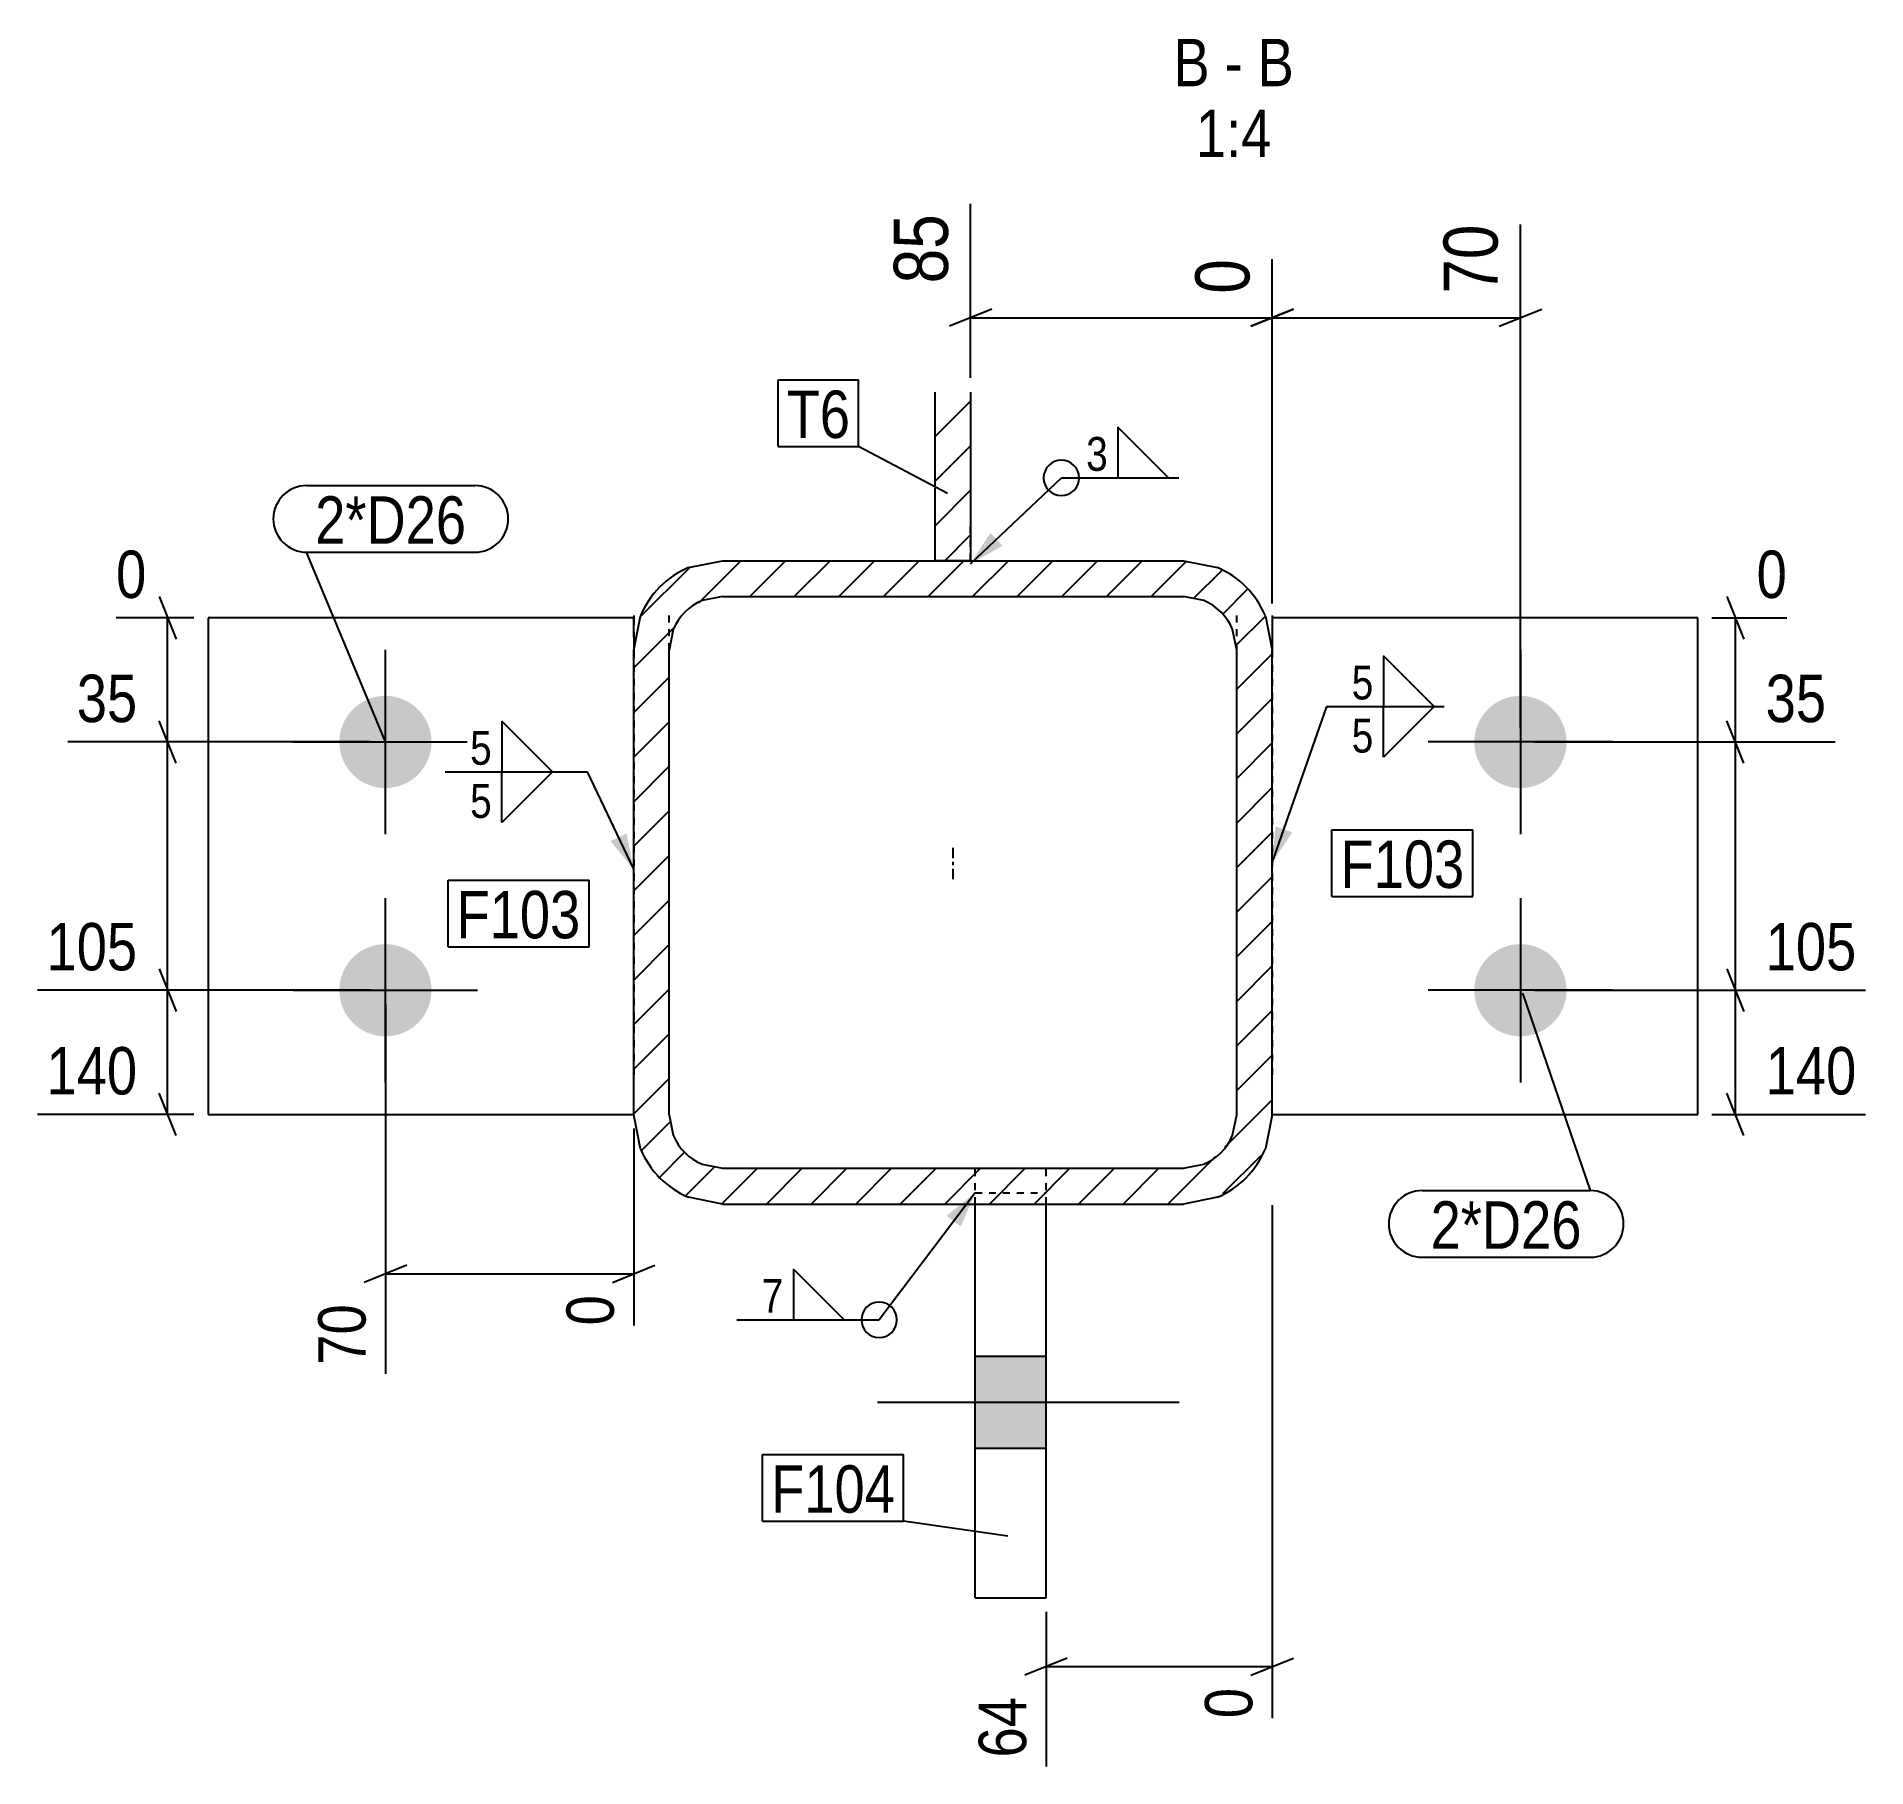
# Model space of a CAD drawing. Header units: millimetres. Extents: x 14 to 39865, y 9 to 942.
# Drawn here: x 25237 to 25753, y 9 to 497 of the extents above; entities that cross this region are included whole.
import ezdxf

# ---------------------------------------------------------------- set-up
doc = ezdxf.new("R2010")
doc.units = ezdxf.units.MM
doc.linetypes.add('DXK_LINE_DOT2', pattern=[3.9198, 1.9599, -1.9599])
doc.linetypes.add('DXK_LINE_DOT3', pattern=[5.9187, 2.979, -0.9799, 0.9799, -0.9799])
for name, color, linetype in [('MÅLSÆTNING', 7, 'Continuous'), ('STÅL', 7, 'Continuous'), ('TEKST', 7, 'Continuous')]:
    doc.layers.add(name, color=color, linetype=linetype)
doc.styles.add('Arial Narrow', font='ARIALN.TTF', dxfattribs={"height": 0.2})

msp = doc.modelspace()

# ---------------------------------------------------------------- hatches: boundary and pattern name
at = {"layer": 'STÅL', "linetype": 'Continuous'}
h = msp.add_hatch(dxfattribs=at)
h.set_pattern_fill('', scale=2.8, style=0, pattern_type=0)
h.set_pattern_definition([(45, (25490.548, 397.165), (-6.2862, 6.2862), [])])
h.paths.add_polyline_path([(25500.55, 397.17), (25490.55, 397.17), (25490.55, 349.56), (25500.55, 349.56)])
h = msp.add_hatch(dxfattribs=at)
h.set_pattern_fill('', scale=2.8, style=0, pattern_type=0)
h.set_pattern_definition([(45, (25583.645, 334.015), (-6.28618, 6.28618), [])])
h.paths.add_polyline_path([(25585.55, 324.38), (25583.64, 334.01), (25578.23, 342.19), (25570.12, 347.65), (25560.55, 349.56), (25430.55, 349.56), (25420.98, 347.65), (25412.87, 342.19), (25407.45, 334.01), (25405.55, 324.38), (25405.55, 193.4), (25407.45, 183.76), (25412.87, 175.59), (25420.98, 170.13), (25430.55, 168.21), (25560.55, 168.21), (25570.12, 170.13), (25578.23, 175.59), (25583.64, 183.76), (25585.55, 193.4)])
h.paths.add_polyline_path([(25574.41, 187.62), (25571.15, 182.71), (25566.29, 179.44), (25560.55, 178.29), (25430.55, 178.29), (25424.81, 179.44), (25419.94, 182.71), (25416.69, 187.62), (25415.55, 193.4), (25415.55, 324.38), (25416.69, 330.16), (25419.94, 335.06), (25424.81, 338.34), (25430.55, 339.49), (25560.55, 339.49), (25566.29, 338.34), (25571.15, 335.06), (25574.41, 330.16), (25575.55, 324.38), (25575.55, 193.4)])
for points in [[(25335.55, 311.49, -1), (25335.55, 285.49, -1)], [(25655.55, 285.49, -1), (25655.55, 311.49, -1)], [(25335.55, 241.49, -1), (25335.55, 215.49, -1)], [(25655.55, 215.49, -1), (25655.55, 241.49, -1)], [(25521.8, 99.32), (25521.8, 125.32), (25501.8, 125.32), (25501.8, 99.32)]]:
    msp.add_hatch(color=96, dxfattribs=at).paths.add_polyline_path(points)
at = {"layer": 'TEKST', "linetype": 'Continuous'}
for points in [[(25509.53, 353.82), (25500.55, 348.76), (25506.1, 357.45)], [(25591.21, 273.03), (25585.55, 264.42), (25586.49, 274.68)], [(25403.53, 272.68), (25405.55, 262.58), (25399.01, 270.54)], [(25493.77, 164.88), (25501.8, 171.35), (25497.76, 161.86)]]:
    msp.add_hatch(color=3, dxfattribs=at).paths.add_polyline_path(points)

# ---------------------------------------------------------------- linework, layer by layer
at = {"layer": 'MÅLSÆTNING', "color": 7, "linetype": 'Continuous'}
for p, q in [((25500.55, 401.17), (25500.55, 450.23)), ((25655.55, 302.49), (25655.55, 444.4)), ((25585.55, 337.49), (25585.55, 434.65)), ((25585.55, 337.49), (25585.55, 434.65)), ((25506.55, 420.5), (25494.55, 415.7)), ((25500.55, 418.1), (25585.55, 418.1)), ((25591.55, 420.5), (25579.55, 415.7)), ((25579.55, 415.7), (25591.55, 420.5)), ((25585.55, 418.1), (25655.55, 418.1)), ((25649.55, 415.7), (25661.55, 420.5)), ((25271.74, 339.49), (25276.54, 327.49)), ((25713.75, 339.49), (25718.55, 327.49)), ((25281.55, 333.49), (25259.61, 333.49)), ((25274.14, 298.49), (25274.14, 333.49)), ((25709.55, 333.49), (25730.68, 333.49)), ((25716.15, 298.49), (25716.15, 333.49)), ((25276.54, 292.49), (25271.74, 304.49)), ((25276.54, 292.49), (25271.74, 304.49)), ((25718.55, 292.49), (25713.75, 304.49)), ((25718.55, 292.49), (25713.75, 304.49)), ((25331.55, 298.49), (25245.98, 298.49)), ((25331.55, 298.49), (25245.98, 298.49)), ((25274.14, 228.49), (25274.14, 298.49)), ((25659.55, 298.49), (25744.31, 298.49)), ((25659.55, 298.49), (25744.31, 298.49)), ((25716.15, 228.49), (25716.15, 298.49)), ((25271.74, 234.49), (25276.54, 222.49)), ((25271.74, 234.49), (25276.54, 222.49)), ((25713.75, 234.49), (25718.55, 222.49)), ((25713.75, 234.49), (25718.55, 222.49)), ((25331.55, 228.49), (25237.45, 228.49)), ((25331.55, 228.49), (25237.45, 228.49)), ((25274.14, 193.49), (25274.14, 228.49)), ((25659.55, 228.49), (25752.85, 228.49)), ((25659.55, 228.49), (25752.85, 228.49)), ((25716.15, 193.49), (25716.15, 228.49)), ((25335.55, 224.49), (25335.55, 120.36)), ((25276.54, 187.49), (25271.74, 199.49)), ((25718.55, 187.49), (25713.75, 199.49)), ((25281.55, 193.49), (25237.45, 193.49)), ((25709.55, 193.49), (25752.85, 193.49)), ((25405.55, 189.49), (25405.55, 133.99)), ((25585.55, 167.88), (25585.55, 23.23)), ((25341.55, 150.92), (25329.55, 146.12)), ((25399.55, 146.12), (25411.55, 150.92)), ((25335.55, 148.52), (25405.55, 148.52)), ((25521.8, 53.2), (25521.8, 9.6)), ((25527.8, 40.16), (25515.8, 35.36)), ((25521.8, 37.76), (25585.55, 37.76)), ((25579.55, 35.36), (25591.55, 40.16))]:
    msp.add_line(p, q, dxfattribs=at)
at = {"layer": 'STÅL', "color": 2, "linetype": 'Continuous'}
for p, q in [((25490.55, 349.56), (25490.55, 397.17)), ((25500.55, 397.17), (25500.55, 349.56)), ((25420.98, 347.65), (25430.55, 349.56)), ((25430.55, 349.56), (25560.55, 349.56)), ((25500.55, 349.56), (25490.55, 349.56)), ((25560.55, 349.56), (25570.12, 347.65)), ((25430.55, 339.49), (25424.81, 338.34)), ((25430.55, 339.49), (25560.55, 339.49)), ((25566.29, 338.34), (25560.55, 339.49)), ((25405.55, 333.49), (25285.55, 333.49)), ((25285.55, 333.49), (25285.55, 193.49)), ((25405.55, 334.17), (25405.55, 333.49)), ((25405.55, 324.38), (25407.45, 334.01)), ((25405.55, 328.07), (25405.55, 333.49)), ((25583.64, 334.01), (25585.55, 324.38)), ((25585.55, 334.17), (25585.55, 333.49)), ((25585.55, 333.49), (25585.55, 328.07)), ((25705.55, 333.49), (25585.55, 333.49)), ((25705.55, 193.49), (25705.55, 333.49)), ((25405.55, 328.07), (25405.55, 324.38)), ((25416.69, 330.16), (25415.55, 324.38)), ((25575.55, 324.38), (25574.41, 330.16)), ((25585.55, 328.07), (25585.55, 324.38)), ((25405.55, 193.4), (25405.55, 324.38)), ((25415.55, 193.4), (25415.55, 324.38)), ((25575.55, 193.4), (25575.55, 324.38)), ((25585.55, 193.4), (25585.55, 324.38)), ((25285.55, 193.49), (25405.53, 193.49)), ((25407.45, 183.76), (25405.55, 193.4)), ((25415.55, 193.4), (25416.69, 187.62)), ((25574.41, 187.62), (25575.55, 193.4)), ((25585.55, 193.4), (25583.64, 183.76)), ((25585.57, 193.49), (25705.55, 193.49)), ((25424.81, 179.44), (25430.55, 178.29)), ((25430.55, 178.29), (25560.55, 178.29)), ((25560.55, 178.29), (25566.29, 179.44)), ((25430.55, 168.21), (25420.98, 170.13)), ((25430.55, 168.21), (25560.55, 168.21)), ((25501.8, 57.2), (25501.8, 168.21)), ((25521.8, 57.2), (25521.8, 168.21)), ((25570.12, 170.13), (25560.55, 168.21)), ((25501.8, 57.2), (25521.8, 57.2))]:
    msp.add_line(p, q, dxfattribs=at)
at = {"layer": 'STÅL', "color": 7, "linetype": 'DXK_LINE_DOT2'}
for p, q in [((25490.55, 349.56), (25490.55, 359.35)), ((25500.55, 349.56), (25500.55, 359.35)), ((25405.55, 333.49), (25405.55, 328.07)), ((25415.55, 324.38), (25415.55, 334.17)), ((25575.55, 324.38), (25575.55, 334.17)), ((25585.55, 333.49), (25585.55, 328.07)), ((25405.55, 328.07), (25405.55, 203.19)), ((25585.55, 328.07), (25585.55, 203.19)), ((25405.55, 193.4), (25405.55, 203.19)), ((25415.55, 193.4), (25415.55, 203.19)), ((25575.55, 193.4), (25575.55, 203.19)), ((25585.55, 193.4), (25585.55, 203.19)), ((25405.55, 193.49), (25405.53, 193.49)), ((25585.55, 193.49), (25585.57, 193.49)), ((25501.8, 168.21), (25501.8, 178)), ((25521.8, 168.21), (25521.8, 178)), ((25501.8, 171.35), (25521.8, 171.35))]:
    msp.add_line(p, q, dxfattribs=at)
at = {"layer": 'STÅL', "color": 96, "linetype": 'Continuous'}
for p, q in [((25335.55, 272.49), (25335.55, 324.49)), ((25655.55, 324.49), (25655.55, 272.49)), ((25309.55, 298.49), (25361.55, 298.49)), ((25681.55, 298.49), (25629.55, 298.49)), ((25335.55, 202.49), (25335.55, 254.49)), ((25655.55, 254.49), (25655.55, 202.49)), ((25309.55, 228.49), (25361.55, 228.49)), ((25681.55, 228.49), (25629.55, 228.49)), ((25501.8, 125.32), (25521.8, 125.32)), ((25474.3, 112.32), (25559.3, 112.32)), ((25501.8, 99.32), (25521.8, 99.32))]:
    msp.add_line(p, q, dxfattribs=at)
at = {"layer": 'STÅL', "color": 7, "linetype": 'DXK_LINE_DOT3'}
msp.add_line((25495.55, 268.68), (25495.55, 258.89), dxfattribs=at)
at = {"layer": 'STÅL', "color": 2, "linetype": 'Continuous'}
for centre, radius, start, end in [((25430.67, 324.5), 25.09, 112.7149, 157.7138), ((25560.42, 324.5), 25.09, 22.2862, 67.2851), ((25430.62, 324.45), 15.06, 112.7149, 157.7138), ((25560.47, 324.45), 15.06, 22.2862, 67.2851), ((25430.62, 193.33), 15.06, 202.2862, 247.2851), ((25560.47, 193.33), 15.06, 292.7149, 337.7138), ((25430.67, 193.28), 25.09, 202.2862, 247.2851), ((25560.42, 193.28), 25.09, 292.7149, 337.7138)]:
    msp.add_arc(centre, radius, start, end, dxfattribs=at)
at = {"layer": 'TEKST', "color": 3, "linetype": 'Continuous'}
for p, q in [((25500.55, 348.76), (25526.12, 372.95)), ((25585.55, 264.42), (25600.99, 308.5)), ((25405.55, 262.58), (25392.52, 290.08)), ((25501.8, 171.35), (25474.75, 135.55))]:
    msp.add_line(p, q, dxfattribs=at)
for centre, start, end in [((25526.12, 372.95), 90, 270), ((25474.75, 135.55), 90, 270), ((25474.75, 135.55), 270, 90)]:
    msp.add_arc(centre, 5, start, end, dxfattribs=at)

# ---------------------------------------------------------------- wipeouts: each hides what was drawn before it
at = {"color": 0, "linetype": 'Continuous'}
for points, layer in [([(25497.35, 450.52), (25474.95, 450.52), (25474.95, 424.62), (25497.35, 424.62)], 'MÅLSÆTNING'), ([(25268.39, 301.29), (25268.39, 320.89), (25245.73, 320.89), (25245.73, 301.29)], 'MÅLSÆTNING'), ([(25744.56, 301.29), (25744.56, 320.89), (25721.9, 320.89), (25721.9, 301.29)], 'MÅLSÆTNING'), ([(25268.39, 231.29), (25268.39, 250.89), (25237.2, 250.89), (25237.2, 231.29)], 'MÅLSÆTNING'), ([(25753.1, 231.29), (25753.1, 250.89), (25721.9, 250.89), (25721.9, 231.29)], 'MÅLSÆTNING'), ([(25268.39, 196.29), (25268.39, 215.89), (25237.2, 215.89), (25237.2, 196.29)], 'MÅLSÆTNING'), ([(25753.1, 196.29), (25753.1, 215.89), (25721.9, 215.89), (25721.9, 196.29)], 'MÅLSÆTNING'), ([(25332.75, 142.77), (25313.15, 142.77), (25313.15, 120.11), (25332.75, 120.11)], 'MÅLSÆTNING'), ([(25519, 32.01), (25499.4, 32.01), (25499.4, 9.35), (25519, 9.35)], 'MÅLSÆTNING'), ([(25567.96, 483.39), (25567.96, 497.39), (25557.74, 497.39), (25557.74, 483.39)], 'TEKST'), ([(25577.26, 483.39), (25577.26, 497.39), (25572.16, 497.39), (25572.16, 483.39)], 'TEKST'), ([(25591.69, 483.39), (25591.69, 497.39), (25581.46, 497.39), (25581.46, 483.39)], 'TEKST'), ([(25585.38, 463.39), (25585.38, 477.39), (25564.05, 477.39), (25564.05, 463.39)], 'TEKST')]:
    msp.add_wipeout(points, dxfattribs=at).dxf.layer = layer
at = {"color": 0}
for points in [[(25466.56, 384.21), (25466.56, 398.21), (25448.66, 398.21), (25448.66, 384.21)], [(25540.02, 374.15), (25540.02, 385.75), (25532.32, 385.75), (25532.32, 374.15)], [(25358.37, 354.39), (25358.37, 368.39), (25315.74, 368.39), (25315.74, 354.39)], [(25614.88, 309.7), (25614.88, 321.3), (25607.19, 321.3), (25607.19, 309.7)], [(25639.77, 257.34), (25639.77, 271.34), (25604.82, 271.34), (25604.82, 257.34)], [(25390.55, 243.13), (25390.55, 257.13), (25355.59, 257.13), (25355.59, 243.13)], [(25672.85, 155.61), (25672.85, 169.61), (25630.23, 169.61), (25630.23, 155.61)], [(25448.55, 136.75), (25448.55, 148.35), (25440.85, 148.35), (25440.85, 136.75)], [(25479.26, 81.17), (25479.26, 95.17), (25444.3, 95.17), (25444.3, 81.17)]]:
    msp.add_wipeout(points, dxfattribs=at).dxf.layer = 'TEKST'

# ---------------------------------------------------------------- next in the draw order: linework, layer by layer
at = {"layer": 'TEKST', "color": 3, "linetype": 'Continuous'}
for p, q in [((25556.36, 372.95), (25542.07, 387.23)), ((25542.07, 387.23), (25542.07, 372.95)), ((25526.12, 372.95), (25559.22, 372.95)), ((25542.07, 372.95), (25556.36, 372.95)), ((25631.23, 308.5), (25616.94, 322.79)), ((25616.94, 322.79), (25616.94, 308.5)), ((25616.94, 308.5), (25631.23, 308.5)), ((25464.89, 135.55), (25450.6, 149.83)), ((25450.6, 149.83), (25450.6, 135.55)), ((25434.65, 135.55), (25474.75, 135.55)), ((25450.6, 135.55), (25464.89, 135.55))]:
    msp.add_line(p, q, dxfattribs=at)
msp.add_arc((25526.12, 372.95), 5, 270, 90, dxfattribs=at)

# ---------------------------------------------------------------- next in the draw order: texts
at = {"layer": 'MÅLSÆTNING', "color": 3, "linetype": 'Continuous', "style": 'Arial Narrow'}
for s, height, p in [('85', 15.271, (25494.15, 427.82)), ('70', 13.362, (25329.95, 122.91)), ('64', 13.362, (25516.2, 12.15))]:
    msp.add_text(s, height=height, rotation=90.0002, dxfattribs=at).set_placement(p)
for s, p in [('35', (25248.53, 304.09)), ('35', (25724.7, 304.09)), ('105', (25240, 234.09)), ('105', (25724.7, 234.09)), ('140', (25240, 199.09)), ('140', (25724.7, 199.09))]:
    msp.add_text(s, height=13.362, dxfattribs=at).set_placement(p)
at = {"layer": 'TEKST', "color": 3, "linetype": 'Continuous', "style": 'Arial Narrow'}
for s, height, p in [('B', 13.36, (25557.74, 483.39)), ('B', 13.36, (25581.46, 483.39)), ('-', 13.36, (25572.16, 483.39)), ('1:4', 13.362, (25564.05, 463.39))]:
    msp.add_text(s, height=height, dxfattribs=at).set_placement(p)
at = {"layer": 'TEKST', "color": 3, "style": 'Arial Narrow'}
for s, p in [('3', (25533.12, 374.95)), ('5', (25607.99, 310.5)), ('7', (25441.65, 137.55))]:
    msp.add_text(s, height=9.54, dxfattribs=at).set_placement(p)

# ---------------------------------------------------------------- next in the draw order: wipeouts: each hides what was drawn before it
at = {"color": 0, "linetype": 'Continuous'}
for points in [[(25652.35, 447.6), (25629.95, 447.6), (25629.95, 421.7), (25652.35, 421.7)], [(25582.35, 437.85), (25559.95, 437.85), (25559.95, 421.7), (25582.35, 421.7)], [(25270.94, 336.29), (25270.94, 355.89), (25256.81, 355.89), (25256.81, 336.29)], [(25733.48, 336.29), (25733.48, 355.89), (25719.35, 355.89), (25719.35, 336.29)], [(25402.75, 145.32), (25383.15, 145.32), (25383.15, 131.19), (25402.75, 131.19)], [(25582.75, 34.56), (25563.15, 34.56), (25563.15, 20.43), (25582.75, 20.43)]]:
    msp.add_wipeout(points, dxfattribs=at).dxf.layer = 'MÅLSÆTNING'
at = {"color": 0}
for points in [[(25466.56, 384.21), (25466.56, 398.21), (25448.66, 398.21), (25448.66, 384.21)], [(25358.37, 354.39), (25358.37, 368.39), (25315.74, 368.39), (25315.74, 354.39)], [(25366.32, 291.28), (25366.32, 302.88), (25358.63, 302.88), (25358.63, 291.28)], [(25639.77, 257.34), (25639.77, 271.34), (25604.82, 271.34), (25604.82, 257.34)], [(25390.55, 243.13), (25390.55, 257.13), (25355.59, 257.13), (25355.59, 243.13)], [(25672.85, 155.61), (25672.85, 169.61), (25630.23, 169.61), (25630.23, 155.61)], [(25479.26, 81.17), (25479.26, 95.17), (25444.3, 95.17), (25444.3, 81.17)]]:
    msp.add_wipeout(points, dxfattribs=at).dxf.layer = 'TEKST'

# ---------------------------------------------------------------- next in the draw order: linework, layer by layer
at = {"layer": 'TEKST', "color": 7, "linetype": 'Continuous'}
for p, q in [((25446.26, 400.61), (25468.96, 400.61)), ((25446.26, 381.81), (25446.26, 400.61)), ((25468.96, 381.81), (25468.96, 400.61)), ((25446.26, 381.81), (25468.96, 381.81)), ((25494.02, 368.59), (25468.96, 381.81)), ((25313.34, 370.79), (25360.77, 370.79)), ((25335.55, 298.49), (25313.34, 351.99)), ((25313.34, 351.99), (25360.77, 351.99)), ((25602.42, 273.74), (25642.17, 273.74)), ((25602.42, 254.94), (25602.42, 273.74)), ((25642.17, 254.94), (25642.17, 273.74)), ((25353.19, 259.53), (25392.95, 259.53)), ((25353.19, 240.73), (25353.19, 259.53)), ((25392.95, 240.73), (25392.95, 259.53)), ((25602.42, 254.94), (25642.17, 254.94)), ((25353.19, 240.73), (25392.95, 240.73)), ((25656.12, 227.67), (25675.25, 172.01)), ((25627.83, 172.01), (25675.25, 172.01)), ((25627.83, 153.21), (25675.25, 153.21)), ((25441.9, 97.57), (25481.66, 97.57)), ((25441.9, 78.77), (25441.9, 97.57)), ((25481.66, 78.77), (25481.66, 97.57)), ((25441.9, 78.77), (25481.66, 78.77)), ((25511.06, 74.54), (25481.66, 78.77))]:
    msp.add_line(p, q, dxfattribs=at)
at = {"layer": 'TEKST', "color": 3, "linetype": 'Continuous'}
for p, q in [((25382.67, 290.08), (25368.38, 304.37)), ((25368.38, 304.37), (25368.38, 290.08)), ((25368.38, 290.08), (25382.67, 290.08))]:
    msp.add_line(p, q, dxfattribs=at)
at = {"layer": 'TEKST', "color": 7, "linetype": 'Continuous'}
for centre, start, end in [((25313.34, 361.39), 90, 270), ((25360.77, 361.39), 270, 90), ((25627.83, 162.61), 90, 270), ((25675.25, 162.61), 270, 90)]:
    msp.add_arc(centre, 9.4, start, end, dxfattribs=at)

# ---------------------------------------------------------------- next in the draw order: texts
at = {"layer": 'MÅLSÆTNING', "color": 3, "linetype": 'Continuous', "style": 'Arial Narrow'}
for s, height, p in [('70', 15.271, (25649.15, 424.9)), ('0', 15.27, (25579.15, 424.9)), ('0', 13.36, (25399.95, 133.99)), ('0', 13.36, (25579.95, 23.23))]:
    msp.add_text(s, height=height, rotation=90.0002, dxfattribs=at).set_placement(p)
for p in [(25259.61, 339.09), (25722.15, 339.09)]:
    msp.add_text('0', height=13.36, dxfattribs=at).set_placement(p)
at = {"layer": 'TEKST', "color": 3, "style": 'Arial Narrow'}
for s, height, p in [('T6', 13.362, (25448.66, 384.21)), ('2*D26', 13.362, (25315.74, 354.39)), ('5', 9.54, (25359.43, 292.08)), ('F103', 13.362, (25604.82, 257.34)), ('F103', 13.362, (25355.59, 243.13)), ('2*D26', 13.362, (25630.23, 155.61)), ('F104', 13.362, (25444.3, 81.17))]:
    msp.add_text(s, height=height, dxfattribs=at).set_placement(p)

# ---------------------------------------------------------------- next in the draw order: wipeouts: each hides what was drawn before it
at = {"color": 0, "linetype": 'Continuous'}
msp.add_wipeout([(25614.88, 294.7), (25614.88, 306.3), (25607.19, 306.3), (25607.19, 294.7)], dxfattribs=at).dxf.layer = 'TEKST'

# ---------------------------------------------------------------- next in the draw order: linework, layer by layer
at = {"layer": 'TEKST', "color": 3, "linetype": 'Continuous'}
for p, q in [((25600.99, 308.5), (25634.08, 308.5)), ((25616.94, 308.5), (25631.23, 308.5)), ((25631.23, 308.5), (25616.94, 294.22)), ((25616.94, 294.22), (25616.94, 308.5))]:
    msp.add_line(p, q, dxfattribs=at)

# ---------------------------------------------------------------- next in the draw order: texts
at = {"layer": 'TEKST', "color": 3, "linetype": 'Continuous', "style": 'Arial Narrow'}
msp.add_text('5', height=9.54, dxfattribs=at).set_placement((25607.99, 295.5))

# ---------------------------------------------------------------- next in the draw order: wipeouts: each hides what was drawn before it
at = {"color": 0, "linetype": 'Continuous'}
msp.add_wipeout([(25366.32, 276.28), (25366.32, 287.88), (25358.63, 287.88), (25358.63, 276.28)], dxfattribs=at).dxf.layer = 'TEKST'

# ---------------------------------------------------------------- next in the draw order: linework, layer by layer
at = {"layer": 'TEKST', "color": 3, "linetype": 'Continuous'}
for p, q in [((25352.43, 290.08), (25392.52, 290.08)), ((25368.38, 290.08), (25382.67, 290.08)), ((25382.67, 290.08), (25368.38, 275.79)), ((25368.38, 275.79), (25368.38, 290.08))]:
    msp.add_line(p, q, dxfattribs=at)

# ---------------------------------------------------------------- next in the draw order: texts
at = {"layer": 'TEKST', "color": 3, "linetype": 'Continuous', "style": 'Arial Narrow'}
msp.add_text('5', height=9.54, dxfattribs=at).set_placement((25359.43, 277.08))

doc.saveas('drawing.dxf')
